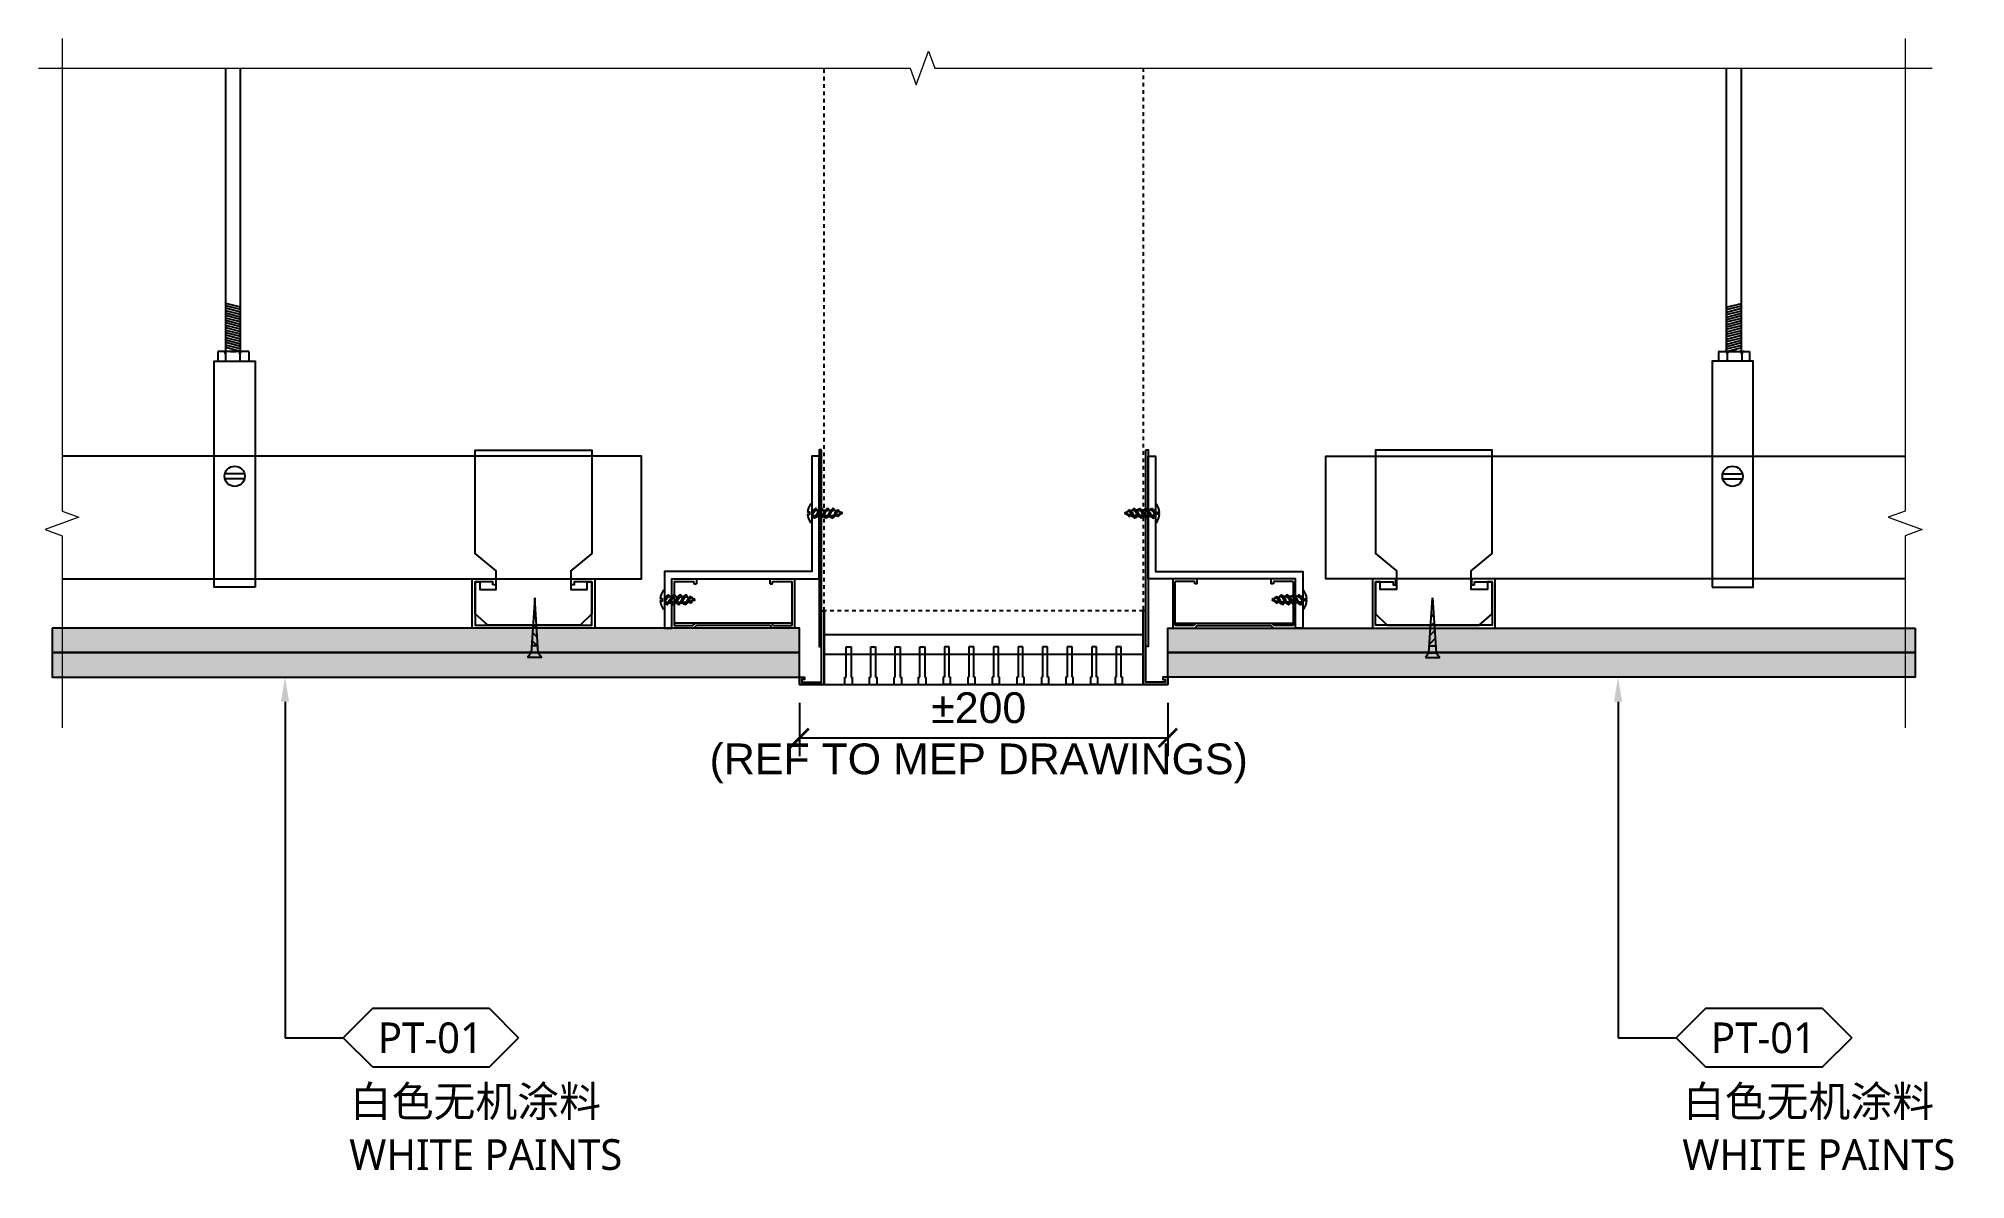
# Model space of a CAD drawing. Header units: millimetres. Extents: x 6321 to 61876, y 123 to 15211.
# Drawn here: x 41078 to 41862, y 6953 to 7417 of the extents above; entities that cross this region are included whole.
import ezdxf
from ezdxf import colors
from ezdxf.entities.mleader import LeaderData, LeaderLine
from ezdxf.enums import TextEntityAlignment as Align
from ezdxf.math import Vec2, Vec3

# ---------------------------------------------------------------- set-up
doc = ezdxf.new("R2010")
doc.units = ezdxf.units.MM
doc.linetypes.add('WB_HIDDEN', pattern=[3, 1.5, -1.5])
doc.layers.get('Defpoints').update_dxf_attribs({"color": 250})
doc.layers.add('_ACM-A-ANNO-DIMS', color=2, linetype='Continuous', lineweight=13)
doc.layers.add('_ACM-A-ANNO-DIMS @ 5', color=2, linetype='Continuous', lineweight=13)
for name, color, linetype in [('DE-MT', 2, 'Continuous'), ('I-DETL-LW01', 1, 'Continuous'), ('I-DETL-LW02', 2, 'Continuous'), ('I-DETL-LW08', 8, 'Continuous'), ('I-DETL-LW251', 251, 'Continuous'), ('JDT-13Light', 134, 'Continuous'), ('WALL TYPE$0$G-ANNO-NOTE-CH', 7, 'Continuous'), ('WALL TYPE$0$SUSP', 9, 'Continuous')]:
    doc.layers.add(name, color=color, linetype=linetype)
doc.styles.add('Arial', font='ARIALUNI.ttf')
doc.styles.add('WALL TYPE$0$Aecom Chinese', font='Microsoft YaHei.ttf')
doc.dimstyles.new('WALL TYPE$0$Aec-Arch-M-2', dxfattribs={"dimscale": 5, "dimtxt": 2.5, "dimasz": 1.5, "dimexe": 1.5, "dimexo": 1.5, "dimgap": 0.8, "dimtad": 1, "dimdec": 0, "dimrnd": 5, "dimzin": 3, "dimdsep": 46, "dimtxsty": 'Arial', "dimblk": 'ARCHTICK', "dimcen": 2.5, "dimazin": 2, "dimtfac": 0.75, "dimtdec": 0, "dimtix": 1, "dimtmove": 2, "dimatfit": 2, "dimfxl": 1, "dimtolj": 1, "dimtzin": 0, "dimarcsym": 0})

msp = doc.modelspace()

# ---------------------------------------------------------------- blocks, each defined once
blk = doc.blocks.new('*U113')
at = {"layer": 'I-DETL-LW251'}
h = blk.add_hatch(dxfattribs=at)
h.set_pattern_fill('AR-SAND', color=250, scale=0.05, angle=180, style=0)
h.set_pattern_definition([(217.5, (-858001.2951, -409854.2004), (0.0800016, -2.4470662), [0, -1.9304, 0, -2.159, 0, -2.06375]), (187.5, (-858001.295, -409854.2004), (-2.2476164, -3.5841255), [0, -1.0414, 0, -1.7399, 0, -0.66675]), (147.5, (-857999.733, -409854.2004), (-3.9549619, -0.007186), [0, -0.635, 0, -2.286, 0, -2.9845]), (137.5, (-857999.733, -409854.2004), (-3.817782, -1.1146466), [0, -0.3175, 0, -1.4986, 0, -1.7145])])
h.paths.add_polyline_path([(-858036.9, -408469.67), (-858026.9, -408469.67), (-858026.9, -408165.33), (-858036.9, -408165.33)])
blk.add_lwpolyline([(-858036.9, -408469.67), (-858026.9, -408469.67), (-858026.9, -408165.33), (-858036.9, -408165.33)], close=True)
blk = doc.blocks.new('*U114')
at = {"layer": 'I-DETL-LW251'}
h = blk.add_hatch(dxfattribs=at)
h.set_pattern_fill('AR-SAND', color=250, scale=0.05, angle=180, style=0)
h.set_pattern_definition([(217.5, (-858001.2951, -411414.2004), (0.0800016, -2.4470662), [0, -1.9304, 0, -2.159, 0, -2.06375]), (187.5, (-858001.295, -411414.2004), (-2.2476164, -3.5841255), [0, -1.0414, 0, -1.7399, 0, -0.66675]), (147.5, (-857999.733, -411414.2004), (-3.9549619, -0.007186), [0, -0.635, 0, -2.286, 0, -2.9845]), (137.5, (-857999.733, -411414.2004), (-3.8177823, -1.1146466), [0, -0.3175, 0, -1.4986, 0, -1.7145])])
h.paths.add_polyline_path([(-858036.9, -409249.67), (-858026.9, -409249.67), (-858026.9, -408945.33), (-858036.9, -408945.33)])
blk.add_lwpolyline([(-858036.9, -409249.67), (-858026.9, -409249.67), (-858026.9, -408945.33), (-858036.9, -408945.33)], close=True)
blk = doc.blocks.new('A$C771B73F7')
for p, q in [((0.5, 3, 0), (0.5, 15.38, 0)), ((0.5, 15.38, 0), (2.5, 15.38, 0)), ((2.5, 15.38, 0), (2.5, 3, 0)), ((0, 0, 0), (0, 3, 0)), ((0, 3, 0), (0.5, 3, 0)), ((2.5, 3, 0), (3, 3, 0)), ((3, 3, 0), (3, 0, 0)), ((0, 0, 0), (3, 0, 0))]:
    blk.add_line(p, q)
blk = doc.blocks.new('A$C18c63b45')
for p, q in [((-65, 20.38), (65, 20.38)), ((-65, 12.38), (65, 12.38))]:
    blk.add_line(p, q)
at = {"color": 8}
blk.add_line((-65, 0), (65, 0), dxfattribs=at)
for points in [[(-75.01, 3), (-73, 3), (-73, 1.99), (-74, 1.99), (-74, 1), (-66, 1), (-66, 30), (-65, 30), (-65, 0), (-75, 0), (-75, 3)], [(75.01, 3), (73, 3), (73, 1.99), (74, 1.99), (74, 1), (66, 1), (66, 30), (65, 30), (65, 0), (75, 0), (75, 3)]]:
    blk.add_lwpolyline(points)
for p in [(-56.5, 0, 0), (-46.5, 0, 0), (-36.5, 0, 0), (-26.5, 0, 0)]:
    blk.add_blockref('A$C771B73F7', p)
at = {"xscale": -1}
for p in [(-13.5, 0, 0), (-3.5, 0, 0), (6.5, 0, 0), (16.5, 0, 0), (26.5, 0, 0), (36.5, 0, 0), (46.5, 0, 0), (56.5, 0, 0)]:
    blk.add_blockref('A$C771B73F7', p, dxfattribs=at)
blk = doc.blocks.new('Screw-s1')
at = {"color": 8}
for points in [[(-12.22, 0.18), (-12.09, 0.6)], [(-6.89, 1.29), (-7.87, 1.29)], [(-4.4, 1.29), (-5.58, 1.29)], [(-2.03, 1.29), (-3.09, 1.29)], [(0, 1.29), (-0.75, 1.29)], [(-7.15, -0.94), (-8.61, -0.94)], [(-6.81, -1.29), (-8.38, -1.29)], [(-4.86, -0.94), (-6.25, -0.94)], [(-4.52, -1.29), (-5.5, -1.29)], [(-2.37, -0.94), (-3.96, -0.94)], [(-2.02, -1.29), (-3.21, -1.29)], [(0, -0.94), (-1.47, -0.94)], [(0, -1.29), (-0.71, -1.29)]]:
    blk.add_lwpolyline(points, dxfattribs=at)
for points in [[(-12.09, 0.6, 0.160514), (-10.73, -1.34, 0.233475), (-10.14, -0.97)], [(-11.29, 0.63, -0.358057), (-10.58, 1.34, -0.082577), (-10.08, 0.99, 0.165155)], [(-9.43, -1.15, -0.074412), (-9.89, -0.31, 0.160339), (-10.83, 0.75, 0.229964)], [(-10.62, 1.34, -0.057452), (-10.31, 1.05), (-9.51, -0.28, -0.053739), (-9.21, -0.9, 0.144531), (-8.38, -1.88, 0.229964)], [(-10.09, 0.99, -0.123333), (-9.21, -0.31, 0.144531), (-8.38, -1.29, 0.229964)], [(-9.31, 1.17, -0.402079), (-8.6, 2, -0.165155), (-7.22, 0, 0.165155), (-5.85, -2, 0.358057), (-5.14, -1.29)], [(-6.17, -1.74, -0.184389), (-7.68, 0, 0.206505), (-8.99, 1.23, 0.229964)], [(-7.88, 1.3, -0.123333), (-7, 0, 0.229964), (-5.5, -1.29, 0.229964)], [(-7.02, 1.29, -0.358057), (-6.31, 2, -0.165155), (-4.94, 0, 0.165155), (-3.56, -2, 0.358057), (-2.85, -1.29)], [(-3.88, -1.74, -0.184389), (-5.39, 0, 0.229964), (-6.89, 1.29, 0.229964)], [(-5.59, 1.3, -0.123333), (-4.71, 0, 0.229964), (-3.21, -1.29, 0.229964)], [(-4.53, 1.29, -0.358057), (-3.82, 2, -0.165155), (-2.44, 0, 0.165155), (-1.07, -2, 0.358057), (-0.36, -1.29)], [(-1.39, -1.74, -0.184389), (-2.9, 0, 0.229964), (-4.4, 1.29, 0.229964)], [(-3.1, 1.3, -0.123333), (-2.22, 0, 0.229964), (-0.71, -1.29, 0.229964)], [(-2.19, 1.29, -0.358057), (-1.48, 2, -0.165155), (-0.1, 0, 0.021622), (0, -0.31, 0.358057)], [(0, -0.93, -0.08369), (-0.53, 0, 0.229964), (-2.03, 1.29, 0.229964)], [(-0.73, 1.3, -0.093717), (0, 0.35, 0.229964)], [(-8.3, -1.94, -0.108488), (-9.43, -1.15, 0.160339)], [(-8.3, -1.94, 0.000129), (-8.3, -1.94, 0.336343), (-7.6, -1.29)]]:
    blk.add_lwpolyline(points, format="xyb", dxfattribs=at)
blk.add_lwpolyline([(0, -3.67, 0.721005), (0.36, -3.79, 0.146938), (1.61, -0.37), (0.81, -0.37), (0.81, 0.4), (1.61, 0.4, 0.146096), (0.36, 3.79, 0.721005), (0, 3.67)], format="xyb", close=True, dxfattribs=at)
for centre, radius, start, end in [((-6.89, -10.66), 12.08, 114.92769, 118.01518), ((-6.89, 10.66), 12.08, 241.98482, 247.18829), ((-8.38, 3.07), 4.46, 213.69121, 242.37207), ((-6.89, -10.66), 12.08, 109.04204, 114.47916), ((-6.89, -10.66), 12.08, 100.00541, 105.3179), ((-7.75, 11.11), 12.08, 247.9246, 250.99218), ((-7.75, 11.11), 12.08, 254.19486, 260.93289), ((-6.89, 10.66), 12.08, 252.87945, 257.86209), ((-7.75, 11.11), 12.08, 264.9348, 265.89543)]:
    blk.add_arc(centre, radius, start, end, dxfattribs=at)
blk = doc.blocks.new('*U112')
at = {"layer": 'JDT-13Light', "color": 8}
for p, q in [((-15, 19), (-25, 19)), ((-25, 19), (-25, -1)), ((-16, 18), (-24, 18)), ((-24, 0), (-24, 18)), ((-16, 17), (-16, 18)), ((-15, 17), (-16, 17)), ((-15, 17), (-15, 19)), ((25, 19), (15, 19)), ((15, 19), (15, 17)), ((16, 17), (15, 17)), ((24, 18), (16, 18)), ((16, 18), (16, 17)), ((24, 18), (24, 0)), ((25, -1), (25, 19)), ((-16.41, 0), (-24, 0)), ((-15.41, 1), (-16.41, 0)), ((-16, -1), (-15, 0)), ((-15, 0), (15, 0)), ((16.41, 0), (15.41, 1)), ((-25, -1), (-16, -1)), ((15, 0), (16, -1)), ((16, -1), (25, -1)), ((24, 0), (16.41, 0))]:
    blk.add_line(p, q, dxfattribs=at)
blk.add_lwpolyline([(-24, 1), (24, 1)], dxfattribs=at)
blk = doc.blocks.new('WALL TYPE$0$T4')
at = {"ltscale": 3}
h = blk.add_hatch(dxfattribs=at)
h.set_pattern_fill('ANSI31', color=256, scale=19.999872, style=0)
h.set_pattern_definition([(45, (-55928.5647, -42382.0208), (-1.76775564, 1.76775564), [])])
h.paths.add_polyline_path([(0, 25), (-1.3, 5), (1.3, 5)])
for p, q in [((-1.5, 2), (0, 25)), ((0, 25), (1.5, 2)), ((-1.5, 2), (-3, 0)), ((-1.5, 2), (1.5, 2)), ((-1.3, 5), (1.3, 5)), ((1.5, 2), (3, 0))]:
    blk.add_line(p, q, dxfattribs=at)
blk.add_lwpolyline([(-3, 0), (3, 0)], dxfattribs=at)
blk = doc.blocks.new('WALL TYPE$0$garege')
at = {"elevation": 0}
for points in [[(4441.09, 1913.4), (4441.09, 1926.41), (4439.12, 1926.41), (4439.12, 1923.36), (4432.45, 1923.36), (4432.45, 1930.88), (4441.09, 1937.97), (4441.09, 1979.99), (4393.49, 1979.99), (4393.49, 1937.97), (4402.14, 1930.88), (4402.14, 1923.36), (4395.46, 1923.36), (4395.46, 1926.41), (4393.49, 1926.41), (4393.49, 1913.4), (4398.25, 1908.81), (4435.82, 1908.81)], [(4433.89, 1925.21), (4433.89, 1926.41), (4441.09, 1926.41), (4441.09, 1908.81), (4393.49, 1908.81), (4393.49, 1926.41), (4400.69, 1926.41), (4400.69, 1925.21), (4401.89, 1925.21), (4401.89, 1927.61), (4392.29, 1927.61), (4392.29, 1907.61), (4442.29, 1907.61), (4442.29, 1927.61), (4432.69, 1927.61), (4432.69, 1925.21)]]:
    blk.add_lwpolyline(points, close=True, dxfattribs=at)
blk = doc.blocks.new('_ArchTick')
at = {"color": 2, "linetype": 'ByBlock', "const_width": 0.15}
blk.add_lwpolyline([(-0.5, -0.5), (0.5, 0.5)], dxfattribs=at)
blk = doc.blocks.new('*D239')
at = {"layer": 'DE-MT', "color": 0, "lineweight": -2, "transparency": 16777216}
for p, q in [((41387.56, 7146.61), (41387.56, 7124.88)), ((41537.56, 7146.6), (41537.56, 7124.88)), ((41387.56, 7132.38), (41537.56, 7132.38))]:
    blk.add_line(p, q, dxfattribs=at)
at = {"layer": 'Defpoints', "color": 0, "transparency": 16777216}
for p in [(41387.56, 7154.11, 13.73), (41537.56, 7154.1, 13.73), (41537.56, 7132.38)]:
    blk.add_point(p, dxfattribs=at)
at = {"layer": 'DE-MT', "color": 0, "lineweight": -2, "transparency": 16777216, "xscale": 7.5, "yscale": 7.5, "zscale": 7.5, "rotation": 180}
blk.add_blockref('_ArchTick', (41387.56, 7132.38), dxfattribs=at)
at = {"layer": 'DE-MT', "color": 0, "lineweight": -2, "transparency": 16777216, "xscale": 7.5, "yscale": 7.5, "zscale": 7.5}
blk.add_blockref('_ArchTick', (41537.56, 7132.38), dxfattribs=at)
at = {"layer": 'DE-MT', "color": 0, "transparency": 16777216, "insert": (41460.56, 7132.38), "char_height": 12.5, "attachment_point": 5, "style": 'Arial'}
blk.add_mtext('\\A1;%%P200\\P({\\A0;REF TO MEP DRAWINGS)}', dxfattribs=at)
blk = doc.blocks.new('WHA12202707')
at = {"transparency": 16777216}
for p, q in [((2.38, 2.38), (0, 0)), ((11.91, 2.38), (2.38, 2.38)), ((11.91, 2.38), (14.29, 0)), ((2.38, -2.38), (0, 0)), ((11.91, -2.38), (14.29, 0)), ((2.38, -2.38), (11.91, -2.38))]:
    blk.add_line(p, q, dxfattribs=at)
at = {"transparency": 16777216, "style": 'WALL TYPE$0$Aecom Chinese'}
blk.add_attdef('英文2', (0.49, -14.58), '', height=2.5, dxfattribs=at)
at = {"layer": 'WALL TYPE$0$G-ANNO-NOTE-CH', "transparency": 16777216, "style": 'WALL TYPE$0$Aecom Chinese'}
blk.add_attdef('编号', text='', height=2.5, dxfattribs=at).set_placement((7.1, 0), align=Align.MIDDLE)
for tag, p in [('中文', (0.54, -5.18)), ('英文', (0.49, -9.51))]:
    blk.add_attdef(tag, text='', height=2.5, dxfattribs=at).set_placement(p, align=Align.MIDDLE_LEFT)

# ---------------------------------------------------------------- dimensions: what is measured, and where the dimension line sits
at = {"layer": 'DE-MT'}
dim = msp.add_linear_dim(base=(41537.56, 7132.38, -152.26), p1=(41387.56, 7154.11, -138.53), p2=(41537.56, 7154.1, -138.53), text='%%P200\\P({\\A0;REF TO MEP DRAWINGS)}', dimstyle='WALL TYPE$0$Aec-Arch-M-2', dxfattribs=at)
dim.commit()
dim.dimension.update_dxf_attribs({"geometry": '*D239', "text_midpoint": (41460.56, 7132.38, -152.26), "dimtype": 160})

# ---------------------------------------------------------------- linework, layer by layer
at = {"layer": '_ACM-A-ANNO-DIMS', "linetype": 'Continuous', "ltscale": 2, "elevation": -138.53}
for points in [[(41087.21, 7417.12), (41087.21, 7224.71), (41094.08, 7222.21), (41080.34, 7217.21), (41087.21, 7214.71), (41087.21, 7136.42)], [(41837.9, 7417.12), (41837.9, 7224.71), (41831.03, 7222.21), (41844.77, 7217.21), (41837.9, 7214.71), (41837.9, 7136.42)], [(41077.61, 7405.1), (41432.61, 7405.1), (41435.11, 7398.23), (41440.11, 7411.97), (41442.61, 7405.1), (41848.84, 7405.1)]]:
    msp.add_lwpolyline(points, dxfattribs=at)
at = {"layer": 'I-DETL-LW01', "color": 8, "linetype": 'WB_HIDDEN', "elevation": -138.53}
msp.add_lwpolyline([(41527.56, 7405.1), (41527.56, 7184.11), (41397.56, 7184.11), (41397.56, 7405.1)], dxfattribs=at)
at = {"layer": 'I-DETL-LW01', "elevation": -138.53}
for points in [[(41335.56, 7177.11), (41335.56, 7197.11), (41395.56, 7197.11), (41395.56, 7247.11), (41392.56, 7247.11), (41392.56, 7200.11), (41332.56, 7200.11), (41332.56, 7177.11)], [(41396.56, 7249.61), (41395.56, 7249.61), (41395.56, 7169.61), (41396.56, 7169.61)], [(41528.56, 7249.61), (41529.56, 7249.61), (41529.56, 7169.61), (41528.56, 7169.61)], [(41589.56, 7177.11), (41589.56, 7197.11), (41529.56, 7197.11), (41529.56, 7247.11), (41532.56, 7247.11), (41532.56, 7200.11), (41592.56, 7200.11), (41592.56, 7177.11)]]:
    msp.add_lwpolyline(points, close=True, dxfattribs=at)
at = {"layer": 'I-DETL-LW02'}
msp.add_line((41083.2, 7157.09, -138.53), (41387.54, 7157.09, -138.53), dxfattribs=at)
at = {"layer": 'I-DETL-LW02', "elevation": -138.53}
for points in [[(41087.21, 7157.11), (41387.54, 7157.11), (41387.56, 7154.11), (41397.56, 7154.11), (41397.56, 7184.11)], [(41837.9, 7157.11), (41537.57, 7157.11), (41537.56, 7154.11), (41527.56, 7154.11), (41527.56, 7184.11)]]:
    msp.add_lwpolyline(points, dxfattribs=at)
at = {"layer": 'I-DETL-LW08', "elevation": -138.53}
for points in [[(41087.21, 7197.11), (41323.2, 7197.11), (41323.2, 7247.11), (41087.21, 7247.11)], [(41837.9, 7197.11), (41601.91, 7197.11), (41601.91, 7247.11), (41837.9, 7247.11)]]:
    msp.add_lwpolyline(points, dxfattribs=at)
at = {"layer": 'WALL TYPE$0$SUSP', "color": 8}
for p, q in [((41153.92, 7289.74, -128.82), (41153.92, 7405.1, -128.82)), ((41159.92, 7289.74, -128.82), (41159.92, 7405.1, -128.82)), ((41765.19, 7289.74, -128.82), (41765.19, 7405.1, -128.82)), ((41771.19, 7289.74, -128.82), (41771.19, 7405.1, -128.82)), ((41159.92, 7307.74, -128.82), (41153.92, 7309.31, -128.82)), ((41159.92, 7306.74, -128.82), (41153.92, 7308.31, -128.82)), ((41159.92, 7305.74, -128.82), (41153.92, 7307.31, -128.82)), ((41765.19, 7307.74, -128.82), (41771.19, 7309.31, -128.82)), ((41765.19, 7306.74, -128.82), (41771.19, 7308.31, -128.82)), ((41765.19, 7305.74, -128.82), (41771.19, 7307.31, -128.82)), ((41159.92, 7304.74, -128.82), (41153.92, 7306.31, -128.82)), ((41159.92, 7303.74, -128.82), (41153.92, 7305.31, -128.82)), ((41159.92, 7302.74, -128.82), (41153.92, 7304.31, -128.82)), ((41159.92, 7301.74, -128.82), (41153.92, 7303.31, -128.82)), ((41159.92, 7301.74, -128.82), (41153.92, 7303.31, -128.82)), ((41159.92, 7300.74, -128.82), (41153.92, 7302.31, -128.82)), ((41159.92, 7299.74, -128.82), (41153.92, 7301.31, -128.82)), ((41159.92, 7298.74, -128.82), (41153.92, 7300.31, -128.82)), ((41159.92, 7297.74, -128.82), (41153.92, 7299.31, -128.82)), ((41765.19, 7304.74, -128.82), (41771.19, 7306.31, -128.82)), ((41765.19, 7303.74, -128.82), (41771.19, 7305.31, -128.82)), ((41765.19, 7302.74, -128.82), (41771.19, 7304.31, -128.82)), ((41765.19, 7301.74, -128.82), (41771.19, 7303.31, -128.82)), ((41765.19, 7301.74, -128.82), (41771.19, 7303.31, -128.82)), ((41765.19, 7300.74, -128.82), (41771.19, 7302.31, -128.82)), ((41765.19, 7299.74, -128.82), (41771.19, 7301.31, -128.82)), ((41765.19, 7298.74, -128.82), (41771.19, 7300.31, -128.82)), ((41765.19, 7297.74, -128.82), (41771.19, 7299.31, -128.82)), ((41159.92, 7296.74, -128.82), (41153.92, 7298.31, -128.82)), ((41159.92, 7295.74, -128.82), (41153.92, 7297.31, -128.82)), ((41159.92, 7294.74, -128.82), (41153.92, 7296.31, -128.82)), ((41159.92, 7293.74, -128.82), (41153.92, 7295.31, -128.82)), ((41159.92, 7292.74, -128.82), (41153.92, 7294.31, -128.82)), ((41159.92, 7291.74, -128.82), (41153.92, 7293.31, -128.82)), ((41159.92, 7290.74, -128.82), (41153.92, 7292.31, -128.82)), ((41159.92, 7289.74, -128.82), (41153.92, 7291.31, -128.82)), ((41765.19, 7296.74, -128.82), (41771.19, 7298.31, -128.82)), ((41765.19, 7295.74, -128.82), (41771.19, 7297.31, -128.82)), ((41765.19, 7294.74, -128.82), (41771.19, 7296.31, -128.82)), ((41765.19, 7293.74, -128.82), (41771.19, 7295.31, -128.82)), ((41765.19, 7292.74, -128.82), (41771.19, 7294.31, -128.82)), ((41765.19, 7291.74, -128.82), (41771.19, 7293.31, -128.82)), ((41765.19, 7290.74, -128.82), (41771.19, 7292.31, -128.82)), ((41765.19, 7289.74, -128.82), (41771.19, 7291.31, -128.82)), ((41150.62, 7289.74, -128.82), (41150.62, 7285.7, -128.82)), ((41163.22, 7289.74, -128.82), (41150.62, 7289.74, -128.82)), ((41153.74, 7288.74, -128.82), (41153.74, 7285.7, -128.82)), ((41155.78, 7289.74, -128.82), (41158.06, 7289.74, -128.82)), ((41159.66, 7288.74, -128.82), (41159.66, 7285.7, -128.82)), ((41160.93, 7289.74, -128.82), (41160.06, 7289.74, -128.82)), ((41162.93, 7289.74, -128.82), (41163.22, 7289.74, -128.82)), ((41163.22, 7289.74, -128.82), (41163.22, 7285.7, -128.82)), ((41761.89, 7289.74, -128.82), (41761.89, 7285.7, -128.82)), ((41762.18, 7289.74, -128.82), (41761.89, 7289.74, -128.82)), ((41761.89, 7289.74, -128.82), (41774.49, 7289.74, -128.82)), ((41764.18, 7289.74, -128.82), (41765.05, 7289.74, -128.82)), ((41765.45, 7288.74, -128.82), (41765.45, 7285.7, -128.82)), ((41769.33, 7289.74, -128.82), (41767.05, 7289.74, -128.82)), ((41771.37, 7288.74, -128.82), (41771.37, 7285.7, -128.82)), ((41774.49, 7289.74, -128.82), (41774.49, 7285.7, -128.82)), ((41161.52, 7239.88, -128.82), (41153.52, 7239.88, -128.82)), ((41161.52, 7237.88, -128.82), (41153.52, 7237.88, -128.82)), ((41763.59, 7239.88, -128.82), (41771.59, 7239.88, -128.82)), ((41763.59, 7237.88, -128.82), (41771.59, 7237.88, -128.82))]:
    msp.add_line(p, q, dxfattribs=at)
at = {"layer": 'WALL TYPE$0$SUSP', "color": 8, "elevation": -128.82}
for points in [[(41165.89, 7193.8), (41149.16, 7193.8), (41149.16, 7285.7), (41165.89, 7285.7), (41165.89, 7193.8)], [(41759.22, 7193.8), (41775.96, 7193.8), (41775.96, 7285.7), (41759.22, 7285.7), (41759.22, 7193.8)]]:
    msp.add_lwpolyline(points, dxfattribs=at)
at = {"layer": 'WALL TYPE$0$SUSP', "color": 8}
for centre in [(41157.52, 7238.88, -128.82), (41767.59, 7238.88, -128.82)]:
    msp.add_circle(centre, 4.12, dxfattribs=at)
for centre, start, end in [((41152.74, 7288.74, -128.82), 0, 90), ((41154.74, 7288.74, -128.82), 90, 180), ((41158.66, 7288.74, -128.82), 0, 90), ((41160.66, 7288.74, -128.82), 90, 180), ((41764.45, 7288.74, -128.82), 0, 90), ((41766.45, 7288.74, -128.82), 90, 180), ((41770.37, 7288.74, -128.82), 0, 90), ((41772.37, 7288.74, -128.82), 90, 180)]:
    msp.add_arc(centre, 1, start, end, dxfattribs=at)

# ---------------------------------------------------------------- block references
at = {"layer": 'I-DETL-LW01', "xscale": -1}
for name, p in [('Screw-s1', (41392.56, 7223.83, -138.53)), ('*U112', (41360.56, 7178.11, -138.53)), ('Screw-s1', (41332.56, 7188.61, -138.53))]:
    msp.add_blockref(name, p, dxfattribs=at)
at = {"layer": 'I-DETL-LW01'}
for name, p in [('Screw-s1', (41532.56, 7223.83, -138.53)), ('*U112', (41564.56, 7178.11, -138.53)), ('Screw-s1', (41592.56, 7188.61, -138.53)), ('A$C18c63b45', (41462.56, 7154.11, -138.53))]:
    msp.add_blockref(name, p, dxfattribs=at)
at = {"layer": 'I-DETL-LW01', "rotation": 270}
for name, p in [('*U114', (450332.87, -850859.81, -138.53)), ('*U113', (449552.87, -850869.81, -138.53))]:
    msp.add_blockref(name, p, dxfattribs=at)
at = {"layer": 'I-DETL-LW01', "xscale": -1, "rotation": 90}
for name, p in [('*U114', (-367407.76, -850859.81, -138.53)), ('*U113', (-366627.76, -850869.81, -138.53))]:
    msp.add_blockref(name, p, dxfattribs=at)
at = {"layer": 'I-DETL-LW08', "xscale": -1}
msp.add_blockref('WALL TYPE$0$garege', (45696.5, 5269.5, -124.8), dxfattribs=at)
at = {"layer": 'I-DETL-LW08'}
msp.add_blockref('WALL TYPE$0$garege', (37228.61, 5269.5, -124.8), dxfattribs=at)
at = {"layer": 'I-DETL-LW08', "yscale": 0.9756117646029452, "zscale": 0.9756117646029452}
for p, xscale in [((41279.71, 7165.04, -138.53), -0.9756117646029452), ((41645.4, 7165.04, -138.53), 0.9756117646029452)]:
    msp.add_blockref('WALL TYPE$0$T4', p, dxfattribs=dict(at, xscale=xscale))

msp.set_redraw_order([(e.dxf.handle, doc.entitydb.next_handle()) for e in msp.query("TEXT MTEXT ATTDEF DIMENSION ARC_DIMENSION")])  # texts and dimensions are drawn at this point

# ---------------------------------------------------------------- leaders
at = {"layer": '_ACM-A-ANNO-DIMS @ 5'}
ml = msp.add_multileader_block('Standard', dxfattribs=at)
ml.set_content('WHA12202707', color=256, scale=5)
ml.set_attribute('编号', 'PT-01', width=0)
ml.set_attribute('中文', '白色无机涂料', width=0)
ml.set_attribute('英文', 'WHITE PAINTS', width=0)
ml.set_attribute('英文2', '', width=0)
ml.set_leader_properties(color=2)
ml.build(insert=Vec2(0, 0))
ml.multileader.update_dxf_attribs({"text_right_attachment_type": 6, "dogleg_length": 0.36, "arrow_head_size": 10, "scale": 5})
ctx = ml.context
ctx.base_point, ctx.scale, ctx.char_height, ctx.arrow_head_size, ctx.landing_gap_size, ctx.plane_origin = Vec3(41201.71, 7010.27, -124.8), 5, 375, 10, 0.45, Vec3(41178.01, 6686.7, -124.8)
ctx.right_attachment = 6
notes = []
notes.append((ctx, [(0, (1, 1, 0), (41178.01, 7010.27, -124.8), (1, 0), 23.7, [(0, [(41178.01, 7157.11, -124.8)], 0, [])])]))
ctx.block.insert = Vec3(41201.71, 7010.27, -124.8)
ml = msp.add_multileader_block('Standard', dxfattribs=at)
ml.set_content('WHA12202707', color=256, scale=5)
ml.set_attribute('编号', 'PT-01', width=0)
ml.set_attribute('中文', '白色无机涂料', width=0)
ml.set_attribute('英文', 'WHITE PAINTS', width=0)
ml.set_attribute('英文2', '', width=0)
ml.set_leader_properties(color=2)
ml.build(insert=Vec2(0, 0))
ml.multileader.update_dxf_attribs({"text_right_attachment_type": 6, "dogleg_length": 0.36, "arrow_head_size": 10, "scale": 5})
ctx = ml.context
ctx.base_point, ctx.scale, ctx.char_height, ctx.arrow_head_size, ctx.landing_gap_size, ctx.plane_origin = Vec3(41744.67, 7010.27, -124.8), 5, 375, 10, 0.45, Vec3(41720.96, 6686.7, -124.8)
ctx.right_attachment = 6
notes.append((ctx, [(0, (1, 1, 0), (41720.96, 7010.27, -124.8), (1, 0), 23.7, [(0, [(41720.96, 7157.11, -124.8)], 0, [])])]))
ctx.block.insert = Vec3(41744.67, 7010.27, -124.8)
for ctx, leaders in notes:
    for number, flags, end, landing, length, lines in leaders:
        leader = LeaderData()
        leader.index, (leader.has_last_leader_line, leader.has_dogleg_vector, leader.attachment_direction) = number, flags
        leader.last_leader_point, leader.dogleg_vector, leader.dogleg_length = Vec3(end), Vec3(landing), length
        for number, points, colour, breaks in lines:
            line = LeaderLine()
            line.index, line.vertices, line.color, line.breaks = number, Vec3.list(points), colors.encode_raw_color(colour), breaks
            leader.lines.append(line)
        ctx.leaders.append(leader)

doc.saveas('drawing.dxf')
